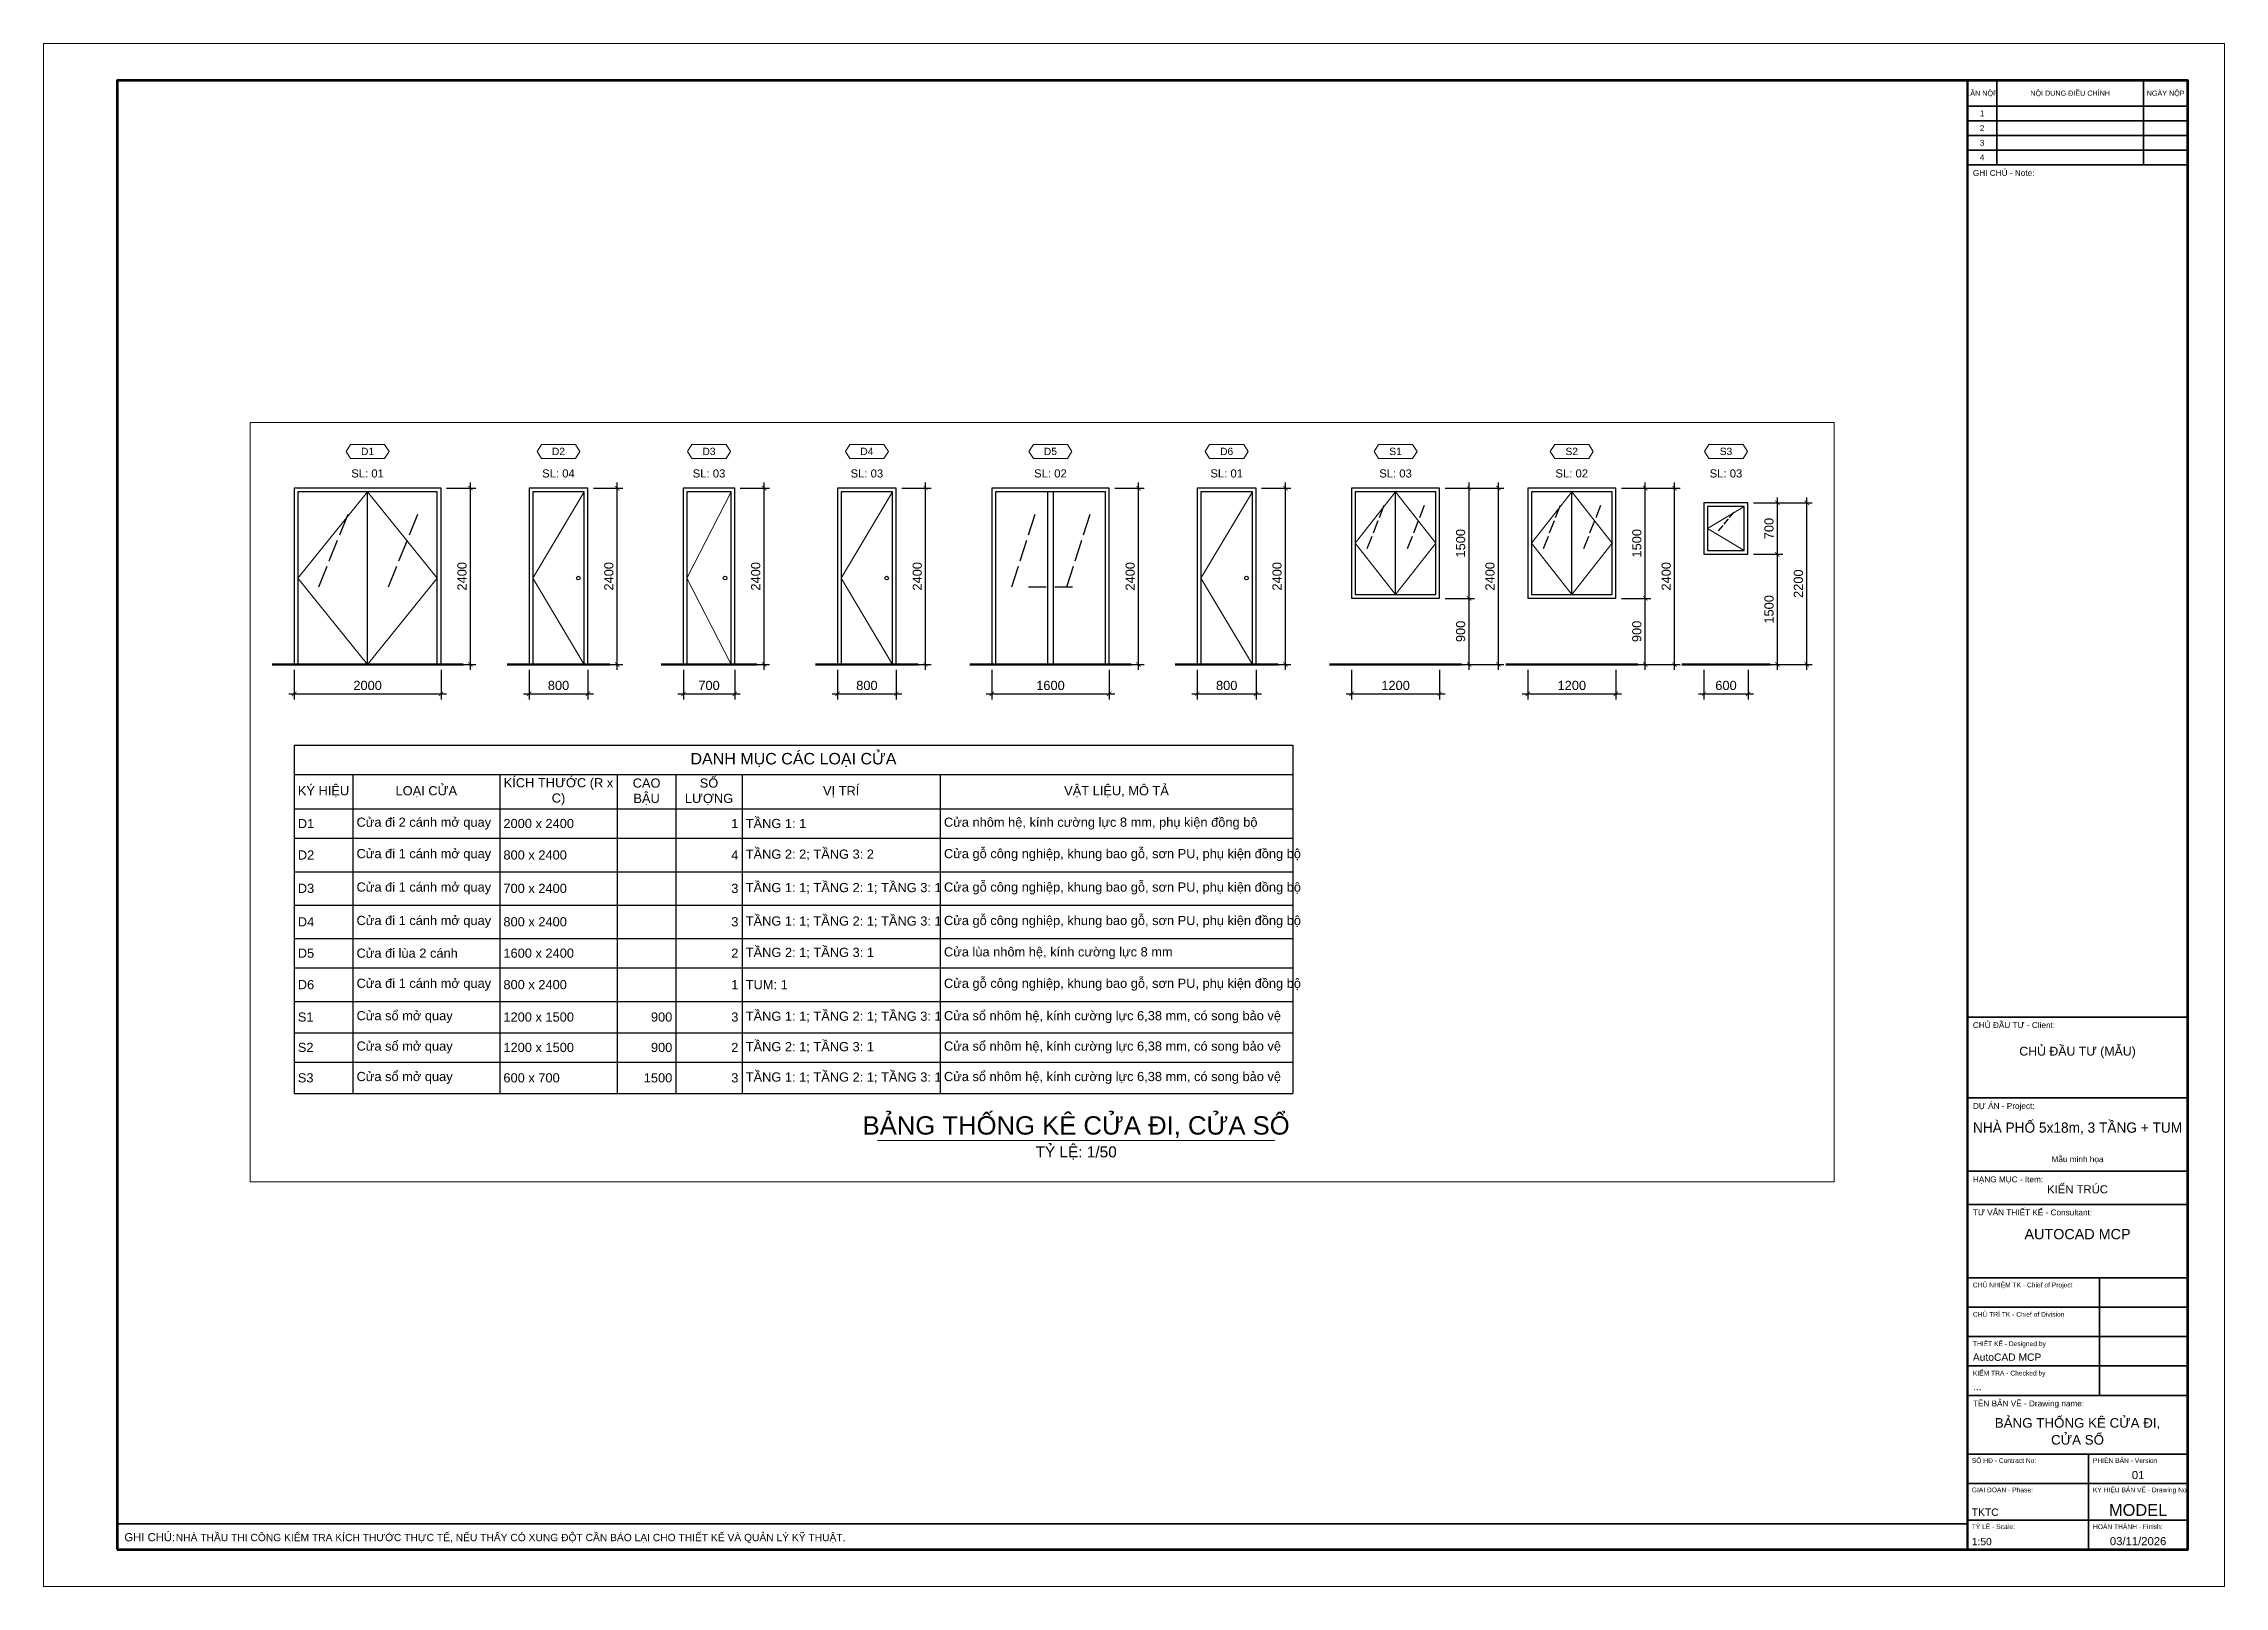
# Paper-space layout 'KT-06' of a CAD drawing. Header units: millimetres. Extents: x 0 to 594, y 0 to 420.
# The model-space entities are those that its viewports show. They can reach past a viewport. Long polylines and large blocks are cut down to what shows.
import ezdxf
from ezdxf.enums import TextEntityAlignment as Align

# ---------------------------------------------------------------- set-up
doc = ezdxf.new("R2010")
doc.units = ezdxf.units.MM
doc.header["$LTSCALE"] = 40
doc.linetypes.add('HIDDEN', pattern=[9.525, 6.35, -3.175])
for name, color, linetype, lineweight in [('A-ANNO-DIMS', 1, 'Continuous', 18), ('A-ANNO-TEXT', 7, 'Continuous', 18), ('A-ANNO-TTLB', 7, 'Continuous', 35), ('A-DOOR', 3, 'Continuous', 25), ('A-ELEV-OTLN', 7, 'Continuous', 50), ('A-GLAZ', 4, 'Continuous', 25), ('A-HIDD', 8, 'HIDDEN', 18)]:
    doc.layers.add(name, color=color, linetype=linetype, lineweight=lineweight)
doc.layers.add('A-ANNO-VPRT', color=8, linetype='Continuous', lineweight=9, plot=False)
doc.styles.add('MCP-ARIAL', font='arial.ttf')
doc.dimstyles.new('MCP-1-50', dxfattribs={"dimscale": 50, "dimtxt": 2.5, "dimasz": 1.2, "dimexe": 1.5, "dimexo": 1.5, "dimgap": 1, "dimtad": 1, "dimdec": 0, "dimdsep": 46, "dimtxsty": 'MCP-ARIAL', "dimblk": 'ARCHTICK', "dimblk1": 'ARCHTICK', "dimblk2": 'ARCHTICK', "dimcen": 0.09, "dimdle": 1.5, "dimclrd": 256, "dimclre": 256, "dimclrt": 256, "dimadec": 0, "dimazin": 0, "dimtfac": 1, "dimtdec": 4, "dimtix": 1, "dimtmove": 2, "dimatfit": 3, "dimfxl": 1, "dimtolj": 1, "dimtzin": 0, "dimarcsym": 0})

psp = doc.layouts.new('KT-06')

msp = doc.modelspace()

# ---------------------------------------------------------------- texts
at = {"layer": 'A-ANNO-TEXT', "style": 'MCP-ARIAL'}
for s, p in [('SL: 01', (152046.509, 6173.492)), ('SL: 04', (154646.509, 6173.492)), ('SL: 03', (156696.509, 6173.492)), ('SL: 03', (158846.509, 6173.492)), ('SL: 02', (161346.509, 6173.492)), ('SL: 01', (163746.509, 6173.492)), ('SL: 03', (166046.509, 6173.492)), ('SL: 02', (168446.509, 6173.492)), ('SL: 03', (170546.509, 6173.492))]:
    msp.add_text(s, height=110, dxfattribs=at).set_placement(p, align=Align.MIDDLE_CENTER)
for s, height, p in [('BẢNG THỐNG KÊ CỬA ĐI, CỬA SỔ', 250, (161696.509, -2826.508)), ('TỶ LỆ: 1/50', 150, (161696.509, -3136.508))]:
    msp.add_text(s, height=height, dxfattribs=at).set_placement(p, align=Align.CENTER)

# ---------------------------------------------------------------- blocks, each defined once
blk = doc.blocks.new('MCP_KHUNG_TEN_DOC_A2_NGANG')
at = {"lineweight": 50}
blk.add_line((524, 10), (524, 410), dxfattribs=at)
for p, q in [((532, 387), (532, 410)), ((572, 387), (572, 410)), ((524, 403), (584, 403)), ((524, 399), (584, 399)), ((524, 395), (584, 395)), ((524, 391), (584, 391)), ((560, 52), (560, 84)), ((524, 76), (584, 76)), ((524, 68), (584, 68)), ((524, 60), (584, 60)), ((557, 28), (557, 36)), ((557, 18), (557, 28)), ((557, 10), (557, 18))]:
    blk.add_line(p, q)
at = {"lineweight": 35}
for p, q in [((524, 387), (584, 387)), ((524, 155), (584, 155)), ((524, 133), (584, 133)), ((524, 113), (584, 113)), ((524, 104), (584, 104)), ((524, 84), (584, 84)), ((524, 52), (584, 52)), ((524, 36), (584, 36)), ((524, 28), (584, 28)), ((524, 18), (584, 18)), ((20, 17), (524, 17))]:
    blk.add_line(p, q, dxfattribs=at)
at = {"lineweight": 9}
blk.add_lwpolyline([(0, 0), (594, 0), (594, 420), (0, 420)], close=True, dxfattribs=at)
at = {"lineweight": 70}
blk.add_lwpolyline([(20, 10), (584, 10), (584, 410), (20, 410)], close=True, dxfattribs=at)
at = {"style": 'MCP-ARIAL'}
for s, height, p in [('LẦN NỘP', 1.4, (528, 405.8)), ('NỘI DUNG ĐIỀU CHỈNH', 1.4, (552, 405.8)), ('NGÀY NỘP', 1.4, (578, 405.8)), ('1', 1.6, (528, 400.2)), ('3', 1.6, (528, 392.2)), ('2', 1.6, (528, 396.2)), ('4', 1.6, (528, 388.2))]:
    blk.add_text(s, height=height, dxfattribs=at).set_placement(p, align=Align.CENTER)
for s, height, p in [('GHI CHÚ - Note:', 1.6, (525.5, 384)), ('CHỦ ĐẦU TƯ - Client:', 1.6, (525.5, 152)), ('DỰ ÁN - Project:', 1.6, (525.5, 130)), ('HẠNG MỤC - Item:', 1.6, (525.5, 110)), ('TƯ VẤN THIẾT KẾ - Consultant:', 1.6, (525.5, 101)), ('CHỦ NHIỆM TK - Chief of Project', 1.3, (525.5, 81.4)), ('CHỦ TRÌ TK - Chief of Division', 1.3, (525.5, 73.4)), ('THIẾT KẾ - Designed by', 1.3, (525.5, 65.4)), ('KIỂM TRA - Checked by', 1.3, (525.5, 57.4)), ('TÊN BẢN VẼ - Drawing name:', 1.6, (525.5, 49)), ('SỐ HĐ - Contract No:', 1.3, (525.2, 33.6)), ('PHIÊN BẢN - Version', 1.3, (558.2, 33.6)), ('GIAI ĐOẠN - Phase:', 1.3, (525.2, 25.6)), ('KÝ HIỆU BẢN VẼ - Drawing No', 1.3, (558.2, 25.6)), ('GHI CHÚ:', 2.2, (22, 12.3)), ('TỶ LỆ - Scale:', 1.3, (525.2, 15.6)), ('HOÀN THÀNH - Finish:', 1.3, (558.2, 15.6))]:
    blk.add_text(s, height=height, dxfattribs=at).set_placement(p)
for tag, height, p in [('CHU_DAU_TU', 2.4, (554, 144.5)), ('DIA_CHI_CDT', 1.6, (554, 135.5)), ('CONG_TRINH', 2.8, (554, 123.5)), ('DIA_DIEM', 1.6, (554, 115.5)), ('HANG_MUC', 2.2, (554, 107)), ('CONG_TY', 2.8, (554, 94.5)), ('DIA_CHI_TV', 1.6, (554, 86.5)), ('TEN_BAN_VE', 2.6, (554, 43.2)), ('TEN_BAN_VE_2', 2.6, (554, 38.6)), ('PHIEN_BAN', 2.2, (570.5, 29.2)), ('SO_BAN_VE', 3.2, (570.5, 19.2)), ('NGAY', 2.2, (570.5, 11.2))]:
    blk.add_attdef(tag, text='', height=height, dxfattribs=at).set_placement(p, align=Align.CENTER)
for tag, p in [('CHU_NHIEM', (525.5, 77.4)), ('CHU_TRI', (525.5, 69.4)), ('THIET_KE', (525.5, 61.4)), ('KIEM_TRA', (525.5, 53.4)), ('SO_HD', (525.2, 29.2)), ('GIAI_DOAN', (525.2, 19.2)), ('GHI_CHU_CHUNG', (36, 12.3)), ('TY_LE', (525.2, 11.2))]:
    blk.add_attdef(tag, p, '', height=2, dxfattribs=at)
blk = doc.blocks.new('_ArchTick')
at = {"color": 0, "linetype": 'ByBlock', "const_width": 0.15}
blk.add_lwpolyline([(-0.5, -0.5), (0.5, 0.5)], dxfattribs=at)
blk = doc.blocks.new('*D201')
at = {"layer": 'A-ANNO-DIMS', "lineweight": -2, "transparency": 16777216}
for p, q in [((151047, 3498), (151047, 3098)), ((153047, 3498), (153047, 3098)), ((150972, 3173), (153122, 3173))]:
    blk.add_line(p, q, dxfattribs=at)
at = {"layer": 'Defpoints', "color": 0, "transparency": 16777216}
for p in [(151047, 3573), (153047, 3573), (153047, 3173)]:
    blk.add_point(p, dxfattribs=at)
at = {"layer": 'A-ANNO-DIMS', "lineweight": -2, "transparency": 16777216, "xscale": 60, "yscale": 60, "zscale": 60, "rotation": 180}
blk.add_blockref('_ArchTick', (151047, 3173), dxfattribs=at)
at = {"layer": 'A-ANNO-DIMS', "lineweight": -2, "transparency": 16777216, "xscale": 60, "yscale": 60, "zscale": 60}
blk.add_blockref('_ArchTick', (153047, 3173), dxfattribs=at)
at = {"layer": 'A-ANNO-DIMS', "transparency": 16777216, "insert": (152047, 3287), "char_height": 125, "attachment_point": 5, "style": 'MCP-ARIAL'}
blk.add_mtext('\\A1;2000', dxfattribs=at)
blk = doc.blocks.new('*D202')
at = {"layer": 'A-ANNO-DIMS', "lineweight": -2, "transparency": 16777216}
for p, q in [((153122, 5973), (153522, 5973)), ((153447, 3498), (153447, 6048)), ((153122, 3573), (153522, 3573))]:
    blk.add_line(p, q, dxfattribs=at)
at = {"layer": 'Defpoints', "color": 0, "transparency": 16777216}
for p in [(153047, 5973), (153447, 5973), (153047, 3573)]:
    blk.add_point(p, dxfattribs=at)
at = {"layer": 'A-ANNO-DIMS', "lineweight": -2, "transparency": 16777216, "xscale": 60, "yscale": 60, "zscale": 60}
for p, rotation in [((153447, 5973), 90), ((153447, 3573), 270)]:
    blk.add_blockref('_ArchTick', p, dxfattribs=dict(at, rotation=rotation))
at = {"layer": 'A-ANNO-DIMS', "transparency": 16777216, "insert": (153333, 4773), "char_height": 125, "attachment_point": 5, "rotation": 90, "style": 'MCP-ARIAL'}
blk.add_mtext('\\A1;2400', dxfattribs=at)
blk = doc.blocks.new('MCP_THE_LG_3')
blk.add_lwpolyline([(-5.85, 0), (-4.65, 1.9), (4.65, 1.9), (5.85, 0), (4.65, -1.9), (-4.65, -1.9)], close=True)
at = {"style": 'MCP-ARIAL'}
blk.add_attdef('MA', text='', height=2, dxfattribs=at).set_placement((0, 0), align=Align.MIDDLE_CENTER)
blk = doc.blocks.new('*D203')
at = {"layer": 'A-ANNO-DIMS', "lineweight": -2, "transparency": 16777216}
for p, q in [((154247, 3498), (154247, 3098)), ((155047, 3498), (155047, 3098)), ((154172, 3173), (155122, 3173))]:
    blk.add_line(p, q, dxfattribs=at)
at = {"layer": 'Defpoints', "color": 0, "transparency": 16777216}
for p in [(154247, 3573), (155047, 3573), (155047, 3173)]:
    blk.add_point(p, dxfattribs=at)
at = {"layer": 'A-ANNO-DIMS', "lineweight": -2, "transparency": 16777216, "xscale": 60, "yscale": 60, "zscale": 60, "rotation": 180}
blk.add_blockref('_ArchTick', (154247, 3173), dxfattribs=at)
at = {"layer": 'A-ANNO-DIMS', "lineweight": -2, "transparency": 16777216, "xscale": 60, "yscale": 60, "zscale": 60}
blk.add_blockref('_ArchTick', (155047, 3173), dxfattribs=at)
at = {"layer": 'A-ANNO-DIMS', "transparency": 16777216, "insert": (154647, 3287), "char_height": 125, "attachment_point": 5, "style": 'MCP-ARIAL'}
blk.add_mtext('\\A1;800', dxfattribs=at)
blk = doc.blocks.new('*D204')
at = {"layer": 'A-ANNO-DIMS', "lineweight": -2, "transparency": 16777216}
for p, q in [((155122, 5973), (155522, 5973)), ((155447, 3498), (155447, 6048)), ((155122, 3573), (155522, 3573))]:
    blk.add_line(p, q, dxfattribs=at)
at = {"layer": 'Defpoints', "color": 0, "transparency": 16777216}
for p in [(155047, 5973), (155447, 5973), (155047, 3573)]:
    blk.add_point(p, dxfattribs=at)
at = {"layer": 'A-ANNO-DIMS', "lineweight": -2, "transparency": 16777216, "xscale": 60, "yscale": 60, "zscale": 60}
for p, rotation in [((155447, 5973), 90), ((155447, 3573), 270)]:
    blk.add_blockref('_ArchTick', p, dxfattribs=dict(at, rotation=rotation))
at = {"layer": 'A-ANNO-DIMS', "transparency": 16777216, "insert": (155333, 4773), "char_height": 125, "attachment_point": 5, "rotation": 90, "style": 'MCP-ARIAL'}
blk.add_mtext('\\A1;2400', dxfattribs=at)
blk = doc.blocks.new('*D205')
at = {"layer": 'A-ANNO-DIMS', "lineweight": -2, "transparency": 16777216}
for p, q in [((156347, 3498), (156347, 3098)), ((157047, 3498), (157047, 3098)), ((156272, 3173), (157122, 3173))]:
    blk.add_line(p, q, dxfattribs=at)
at = {"layer": 'Defpoints', "color": 0, "transparency": 16777216}
for p in [(156347, 3573), (157047, 3573), (157047, 3173)]:
    blk.add_point(p, dxfattribs=at)
at = {"layer": 'A-ANNO-DIMS', "lineweight": -2, "transparency": 16777216, "xscale": 60, "yscale": 60, "zscale": 60, "rotation": 180}
blk.add_blockref('_ArchTick', (156347, 3173), dxfattribs=at)
at = {"layer": 'A-ANNO-DIMS', "lineweight": -2, "transparency": 16777216, "xscale": 60, "yscale": 60, "zscale": 60}
blk.add_blockref('_ArchTick', (157047, 3173), dxfattribs=at)
at = {"layer": 'A-ANNO-DIMS', "transparency": 16777216, "insert": (156697, 3287), "char_height": 125, "attachment_point": 5, "style": 'MCP-ARIAL'}
blk.add_mtext('\\A1;700', dxfattribs=at)
blk = doc.blocks.new('*D206')
at = {"layer": 'A-ANNO-DIMS', "lineweight": -2, "transparency": 16777216}
for p, q in [((157122, 5973), (157522, 5973)), ((157447, 3498), (157447, 6048)), ((157122, 3573), (157522, 3573))]:
    blk.add_line(p, q, dxfattribs=at)
at = {"layer": 'Defpoints', "color": 0, "transparency": 16777216}
for p in [(157047, 5973), (157447, 5973), (157047, 3573)]:
    blk.add_point(p, dxfattribs=at)
at = {"layer": 'A-ANNO-DIMS', "lineweight": -2, "transparency": 16777216, "xscale": 60, "yscale": 60, "zscale": 60}
for p, rotation in [((157447, 5973), 90), ((157447, 3573), 270)]:
    blk.add_blockref('_ArchTick', p, dxfattribs=dict(at, rotation=rotation))
at = {"layer": 'A-ANNO-DIMS', "transparency": 16777216, "insert": (157333, 4773), "char_height": 125, "attachment_point": 5, "rotation": 90, "style": 'MCP-ARIAL'}
blk.add_mtext('\\A1;2400', dxfattribs=at)
blk = doc.blocks.new('*D207')
at = {"layer": 'A-ANNO-DIMS', "lineweight": -2, "transparency": 16777216}
for p, q in [((158447, 3498), (158447, 3098)), ((159247, 3498), (159247, 3098)), ((158372, 3173), (159322, 3173))]:
    blk.add_line(p, q, dxfattribs=at)
at = {"layer": 'Defpoints', "color": 0, "transparency": 16777216}
for p in [(158447, 3573), (159247, 3573), (159247, 3173)]:
    blk.add_point(p, dxfattribs=at)
at = {"layer": 'A-ANNO-DIMS', "lineweight": -2, "transparency": 16777216, "xscale": 60, "yscale": 60, "zscale": 60, "rotation": 180}
blk.add_blockref('_ArchTick', (158447, 3173), dxfattribs=at)
at = {"layer": 'A-ANNO-DIMS', "lineweight": -2, "transparency": 16777216, "xscale": 60, "yscale": 60, "zscale": 60}
blk.add_blockref('_ArchTick', (159247, 3173), dxfattribs=at)
at = {"layer": 'A-ANNO-DIMS', "transparency": 16777216, "insert": (158847, 3287), "char_height": 125, "attachment_point": 5, "style": 'MCP-ARIAL'}
blk.add_mtext('\\A1;800', dxfattribs=at)
blk = doc.blocks.new('*D208')
at = {"layer": 'A-ANNO-DIMS', "lineweight": -2, "transparency": 16777216}
for p, q in [((159322, 5973), (159722, 5973)), ((159647, 3498), (159647, 6048)), ((159322, 3573), (159722, 3573))]:
    blk.add_line(p, q, dxfattribs=at)
at = {"layer": 'Defpoints', "color": 0, "transparency": 16777216}
for p in [(159247, 5973), (159647, 5973), (159247, 3573)]:
    blk.add_point(p, dxfattribs=at)
at = {"layer": 'A-ANNO-DIMS', "lineweight": -2, "transparency": 16777216, "xscale": 60, "yscale": 60, "zscale": 60}
for p, rotation in [((159647, 5973), 90), ((159647, 3573), 270)]:
    blk.add_blockref('_ArchTick', p, dxfattribs=dict(at, rotation=rotation))
at = {"layer": 'A-ANNO-DIMS', "transparency": 16777216, "insert": (159533, 4773), "char_height": 125, "attachment_point": 5, "rotation": 90, "style": 'MCP-ARIAL'}
blk.add_mtext('\\A1;2400', dxfattribs=at)
blk = doc.blocks.new('*D209')
at = {"layer": 'A-ANNO-DIMS', "lineweight": -2, "transparency": 16777216}
for p, q in [((160547, 3498), (160547, 3098)), ((162147, 3498), (162147, 3098)), ((160472, 3173), (162222, 3173))]:
    blk.add_line(p, q, dxfattribs=at)
at = {"layer": 'Defpoints', "color": 0, "transparency": 16777216}
for p in [(160547, 3573), (162147, 3573), (162147, 3173)]:
    blk.add_point(p, dxfattribs=at)
at = {"layer": 'A-ANNO-DIMS', "lineweight": -2, "transparency": 16777216, "xscale": 60, "yscale": 60, "zscale": 60, "rotation": 180}
blk.add_blockref('_ArchTick', (160547, 3173), dxfattribs=at)
at = {"layer": 'A-ANNO-DIMS', "lineweight": -2, "transparency": 16777216, "xscale": 60, "yscale": 60, "zscale": 60}
blk.add_blockref('_ArchTick', (162147, 3173), dxfattribs=at)
at = {"layer": 'A-ANNO-DIMS', "transparency": 16777216, "insert": (161347, 3287), "char_height": 125, "attachment_point": 5, "style": 'MCP-ARIAL'}
blk.add_mtext('\\A1;1600', dxfattribs=at)
blk = doc.blocks.new('*D210')
at = {"layer": 'A-ANNO-DIMS', "lineweight": -2, "transparency": 16777216}
for p, q in [((162222, 5973), (162622, 5973)), ((162547, 3498), (162547, 6048)), ((162222, 3573), (162622, 3573))]:
    blk.add_line(p, q, dxfattribs=at)
at = {"layer": 'Defpoints', "color": 0, "transparency": 16777216}
for p in [(162147, 5973), (162547, 5973), (162147, 3573)]:
    blk.add_point(p, dxfattribs=at)
at = {"layer": 'A-ANNO-DIMS', "lineweight": -2, "transparency": 16777216, "xscale": 60, "yscale": 60, "zscale": 60}
for p, rotation in [((162547, 5973), 90), ((162547, 3573), 270)]:
    blk.add_blockref('_ArchTick', p, dxfattribs=dict(at, rotation=rotation))
at = {"layer": 'A-ANNO-DIMS', "transparency": 16777216, "insert": (162433, 4773), "char_height": 125, "attachment_point": 5, "rotation": 90, "style": 'MCP-ARIAL'}
blk.add_mtext('\\A1;2400', dxfattribs=at)
blk = doc.blocks.new('*D211')
at = {"layer": 'A-ANNO-DIMS', "lineweight": -2, "transparency": 16777216}
for p, q in [((163347, 3498), (163347, 3098)), ((164147, 3498), (164147, 3098)), ((163272, 3173), (164222, 3173))]:
    blk.add_line(p, q, dxfattribs=at)
at = {"layer": 'Defpoints', "color": 0, "transparency": 16777216}
for p in [(163347, 3573), (164147, 3573), (164147, 3173)]:
    blk.add_point(p, dxfattribs=at)
at = {"layer": 'A-ANNO-DIMS', "lineweight": -2, "transparency": 16777216, "xscale": 60, "yscale": 60, "zscale": 60, "rotation": 180}
blk.add_blockref('_ArchTick', (163347, 3173), dxfattribs=at)
at = {"layer": 'A-ANNO-DIMS', "lineweight": -2, "transparency": 16777216, "xscale": 60, "yscale": 60, "zscale": 60}
blk.add_blockref('_ArchTick', (164147, 3173), dxfattribs=at)
at = {"layer": 'A-ANNO-DIMS', "transparency": 16777216, "insert": (163747, 3287), "char_height": 125, "attachment_point": 5, "style": 'MCP-ARIAL'}
blk.add_mtext('\\A1;800', dxfattribs=at)
blk = doc.blocks.new('*D212')
at = {"layer": 'A-ANNO-DIMS', "lineweight": -2, "transparency": 16777216}
for p, q in [((164222, 5973), (164622, 5973)), ((164547, 3498), (164547, 6048)), ((164222, 3573), (164622, 3573))]:
    blk.add_line(p, q, dxfattribs=at)
at = {"layer": 'Defpoints', "color": 0, "transparency": 16777216}
for p in [(164147, 5973), (164547, 5973), (164147, 3573)]:
    blk.add_point(p, dxfattribs=at)
at = {"layer": 'A-ANNO-DIMS', "lineweight": -2, "transparency": 16777216, "xscale": 60, "yscale": 60, "zscale": 60}
for p, rotation in [((164547, 5973), 90), ((164547, 3573), 270)]:
    blk.add_blockref('_ArchTick', p, dxfattribs=dict(at, rotation=rotation))
at = {"layer": 'A-ANNO-DIMS', "transparency": 16777216, "insert": (164433, 4773), "char_height": 125, "attachment_point": 5, "rotation": 90, "style": 'MCP-ARIAL'}
blk.add_mtext('\\A1;2400', dxfattribs=at)
blk = doc.blocks.new('*D213')
at = {"layer": 'A-ANNO-DIMS', "lineweight": -2, "transparency": 16777216}
for p, q in [((165447, 3498), (165447, 3098)), ((166647, 3498), (166647, 3098)), ((165372, 3173), (166722, 3173))]:
    blk.add_line(p, q, dxfattribs=at)
at = {"layer": 'Defpoints', "color": 0, "transparency": 16777216}
for p in [(165447, 3573), (166647, 3573), (166647, 3173)]:
    blk.add_point(p, dxfattribs=at)
at = {"layer": 'A-ANNO-DIMS', "lineweight": -2, "transparency": 16777216, "xscale": 60, "yscale": 60, "zscale": 60, "rotation": 180}
blk.add_blockref('_ArchTick', (165447, 3173), dxfattribs=at)
at = {"layer": 'A-ANNO-DIMS', "lineweight": -2, "transparency": 16777216, "xscale": 60, "yscale": 60, "zscale": 60}
blk.add_blockref('_ArchTick', (166647, 3173), dxfattribs=at)
at = {"layer": 'A-ANNO-DIMS', "transparency": 16777216, "insert": (166047, 3287), "char_height": 125, "attachment_point": 5, "style": 'MCP-ARIAL'}
blk.add_mtext('\\A1;1200', dxfattribs=at)
blk = doc.blocks.new('*D214')
at = {"layer": 'A-ANNO-DIMS', "lineweight": -2, "transparency": 16777216}
for p, q in [((166722, 4473), (167122, 4473)), ((167047, 3498), (167047, 4548)), ((166722, 3573), (167122, 3573))]:
    blk.add_line(p, q, dxfattribs=at)
at = {"layer": 'Defpoints', "color": 0, "transparency": 16777216}
for p in [(166647, 4473), (167047, 4473), (166647, 3573)]:
    blk.add_point(p, dxfattribs=at)
at = {"layer": 'A-ANNO-DIMS', "lineweight": -2, "transparency": 16777216, "xscale": 60, "yscale": 60, "zscale": 60}
for p, rotation in [((167047, 4473), 90), ((167047, 3573), 270)]:
    blk.add_blockref('_ArchTick', p, dxfattribs=dict(at, rotation=rotation))
at = {"layer": 'A-ANNO-DIMS', "transparency": 16777216, "insert": (166933, 4023), "char_height": 125, "attachment_point": 5, "rotation": 90, "style": 'MCP-ARIAL'}
blk.add_mtext('\\A1;900', dxfattribs=at)
blk = doc.blocks.new('*D215')
at = {"layer": 'A-ANNO-DIMS', "lineweight": -2, "transparency": 16777216}
for p, q in [((166722, 5973), (167122, 5973)), ((167047, 4398), (167047, 6048)), ((166722, 4473), (167122, 4473))]:
    blk.add_line(p, q, dxfattribs=at)
at = {"layer": 'Defpoints', "color": 0, "transparency": 16777216}
for p in [(166647, 5973), (167047, 5973), (166647, 4473)]:
    blk.add_point(p, dxfattribs=at)
at = {"layer": 'A-ANNO-DIMS', "lineweight": -2, "transparency": 16777216, "xscale": 60, "yscale": 60, "zscale": 60}
for p, rotation in [((167047, 5973), 90), ((167047, 4473), 270)]:
    blk.add_blockref('_ArchTick', p, dxfattribs=dict(at, rotation=rotation))
at = {"layer": 'A-ANNO-DIMS', "transparency": 16777216, "insert": (166933, 5223), "char_height": 125, "attachment_point": 5, "rotation": 90, "style": 'MCP-ARIAL'}
blk.add_mtext('\\A1;1500', dxfattribs=at)
blk = doc.blocks.new('*D216')
at = {"layer": 'A-ANNO-DIMS', "lineweight": -2, "transparency": 16777216}
for p, q in [((166722, 5973), (167522, 5973)), ((167447, 3498), (167447, 6048)), ((166722, 3573), (167522, 3573))]:
    blk.add_line(p, q, dxfattribs=at)
at = {"layer": 'Defpoints', "color": 0, "transparency": 16777216}
for p in [(166647, 5973), (167447, 5973), (166647, 3573)]:
    blk.add_point(p, dxfattribs=at)
at = {"layer": 'A-ANNO-DIMS', "lineweight": -2, "transparency": 16777216, "xscale": 60, "yscale": 60, "zscale": 60}
for p, rotation in [((167447, 5973), 90), ((167447, 3573), 270)]:
    blk.add_blockref('_ArchTick', p, dxfattribs=dict(at, rotation=rotation))
at = {"layer": 'A-ANNO-DIMS', "transparency": 16777216, "insert": (167333, 4773), "char_height": 125, "attachment_point": 5, "rotation": 90, "style": 'MCP-ARIAL'}
blk.add_mtext('\\A1;2400', dxfattribs=at)
blk = doc.blocks.new('*D217')
at = {"layer": 'A-ANNO-DIMS', "lineweight": -2, "transparency": 16777216}
for p, q in [((167847, 3498), (167847, 3098)), ((169047, 3498), (169047, 3098)), ((167772, 3173), (169122, 3173))]:
    blk.add_line(p, q, dxfattribs=at)
at = {"layer": 'Defpoints', "color": 0, "transparency": 16777216}
for p in [(167847, 3573), (169047, 3573), (169047, 3173)]:
    blk.add_point(p, dxfattribs=at)
at = {"layer": 'A-ANNO-DIMS', "lineweight": -2, "transparency": 16777216, "xscale": 60, "yscale": 60, "zscale": 60, "rotation": 180}
blk.add_blockref('_ArchTick', (167847, 3173), dxfattribs=at)
at = {"layer": 'A-ANNO-DIMS', "lineweight": -2, "transparency": 16777216, "xscale": 60, "yscale": 60, "zscale": 60}
blk.add_blockref('_ArchTick', (169047, 3173), dxfattribs=at)
at = {"layer": 'A-ANNO-DIMS', "transparency": 16777216, "insert": (168447, 3287), "char_height": 125, "attachment_point": 5, "style": 'MCP-ARIAL'}
blk.add_mtext('\\A1;1200', dxfattribs=at)
blk = doc.blocks.new('*D218')
at = {"layer": 'A-ANNO-DIMS', "lineweight": -2, "transparency": 16777216}
for p, q in [((169122, 4473), (169522, 4473)), ((169447, 3498), (169447, 4548)), ((169122, 3573), (169522, 3573))]:
    blk.add_line(p, q, dxfattribs=at)
at = {"layer": 'Defpoints', "color": 0, "transparency": 16777216}
for p in [(169047, 4473), (169447, 4473), (169047, 3573)]:
    blk.add_point(p, dxfattribs=at)
at = {"layer": 'A-ANNO-DIMS', "lineweight": -2, "transparency": 16777216, "xscale": 60, "yscale": 60, "zscale": 60}
for p, rotation in [((169447, 4473), 90), ((169447, 3573), 270)]:
    blk.add_blockref('_ArchTick', p, dxfattribs=dict(at, rotation=rotation))
at = {"layer": 'A-ANNO-DIMS', "transparency": 16777216, "insert": (169333, 4023), "char_height": 125, "attachment_point": 5, "rotation": 90, "style": 'MCP-ARIAL'}
blk.add_mtext('\\A1;900', dxfattribs=at)
blk = doc.blocks.new('*D219')
at = {"layer": 'A-ANNO-DIMS', "lineweight": -2, "transparency": 16777216}
for p, q in [((169122, 5973), (169522, 5973)), ((169447, 4398), (169447, 6048)), ((169122, 4473), (169522, 4473))]:
    blk.add_line(p, q, dxfattribs=at)
at = {"layer": 'Defpoints', "color": 0, "transparency": 16777216}
for p in [(169047, 5973), (169447, 5973), (169047, 4473)]:
    blk.add_point(p, dxfattribs=at)
at = {"layer": 'A-ANNO-DIMS', "lineweight": -2, "transparency": 16777216, "xscale": 60, "yscale": 60, "zscale": 60}
for p, rotation in [((169447, 5973), 90), ((169447, 4473), 270)]:
    blk.add_blockref('_ArchTick', p, dxfattribs=dict(at, rotation=rotation))
at = {"layer": 'A-ANNO-DIMS', "transparency": 16777216, "insert": (169333, 5223), "char_height": 125, "attachment_point": 5, "rotation": 90, "style": 'MCP-ARIAL'}
blk.add_mtext('\\A1;1500', dxfattribs=at)
blk = doc.blocks.new('*D220')
at = {"layer": 'A-ANNO-DIMS', "lineweight": -2, "transparency": 16777216}
for p, q in [((169122, 5973), (169922, 5973)), ((169847, 3498), (169847, 6048)), ((169122, 3573), (169922, 3573))]:
    blk.add_line(p, q, dxfattribs=at)
at = {"layer": 'Defpoints', "color": 0, "transparency": 16777216}
for p in [(169047, 5973), (169847, 5973), (169047, 3573)]:
    blk.add_point(p, dxfattribs=at)
at = {"layer": 'A-ANNO-DIMS', "lineweight": -2, "transparency": 16777216, "xscale": 60, "yscale": 60, "zscale": 60}
for p, rotation in [((169847, 5973), 90), ((169847, 3573), 270)]:
    blk.add_blockref('_ArchTick', p, dxfattribs=dict(at, rotation=rotation))
at = {"layer": 'A-ANNO-DIMS', "transparency": 16777216, "insert": (169733, 4773), "char_height": 125, "attachment_point": 5, "rotation": 90, "style": 'MCP-ARIAL'}
blk.add_mtext('\\A1;2400', dxfattribs=at)
blk = doc.blocks.new('*D221')
at = {"layer": 'A-ANNO-DIMS', "lineweight": -2, "transparency": 16777216}
for p, q in [((170247, 3498), (170247, 3098)), ((170847, 3498), (170847, 3098)), ((170172, 3173), (170922, 3173))]:
    blk.add_line(p, q, dxfattribs=at)
at = {"layer": 'Defpoints', "color": 0, "transparency": 16777216}
for p in [(170247, 3573), (170847, 3573), (170847, 3173)]:
    blk.add_point(p, dxfattribs=at)
at = {"layer": 'A-ANNO-DIMS', "lineweight": -2, "transparency": 16777216, "xscale": 60, "yscale": 60, "zscale": 60, "rotation": 180}
blk.add_blockref('_ArchTick', (170247, 3173), dxfattribs=at)
at = {"layer": 'A-ANNO-DIMS', "lineweight": -2, "transparency": 16777216, "xscale": 60, "yscale": 60, "zscale": 60}
blk.add_blockref('_ArchTick', (170847, 3173), dxfattribs=at)
at = {"layer": 'A-ANNO-DIMS', "transparency": 16777216, "insert": (170547, 3287), "char_height": 125, "attachment_point": 5, "style": 'MCP-ARIAL'}
blk.add_mtext('\\A1;600', dxfattribs=at)
blk = doc.blocks.new('*D222')
at = {"layer": 'A-ANNO-DIMS', "lineweight": -2, "transparency": 16777216}
for p, q in [((170922, 5073), (171322, 5073)), ((171247, 3498), (171247, 5148)), ((170922, 3573), (171322, 3573))]:
    blk.add_line(p, q, dxfattribs=at)
at = {"layer": 'Defpoints', "color": 0, "transparency": 16777216}
for p in [(170847, 5073), (171247, 5073), (170847, 3573)]:
    blk.add_point(p, dxfattribs=at)
at = {"layer": 'A-ANNO-DIMS', "lineweight": -2, "transparency": 16777216, "xscale": 60, "yscale": 60, "zscale": 60}
for p, rotation in [((171247, 5073), 90), ((171247, 3573), 270)]:
    blk.add_blockref('_ArchTick', p, dxfattribs=dict(at, rotation=rotation))
at = {"layer": 'A-ANNO-DIMS', "transparency": 16777216, "insert": (171133, 4323), "char_height": 125, "attachment_point": 5, "rotation": 90, "style": 'MCP-ARIAL'}
blk.add_mtext('\\A1;1500', dxfattribs=at)
blk = doc.blocks.new('*D223')
at = {"layer": 'A-ANNO-DIMS', "lineweight": -2, "transparency": 16777216}
for p, q in [((170922, 5773), (171322, 5773)), ((171247, 4998), (171247, 5848)), ((170922, 5073), (171322, 5073))]:
    blk.add_line(p, q, dxfattribs=at)
at = {"layer": 'Defpoints', "color": 0, "transparency": 16777216}
for p in [(170847, 5773), (171247, 5773), (170847, 5073)]:
    blk.add_point(p, dxfattribs=at)
at = {"layer": 'A-ANNO-DIMS', "lineweight": -2, "transparency": 16777216, "xscale": 60, "yscale": 60, "zscale": 60}
for p, rotation in [((171247, 5773), 90), ((171247, 5073), 270)]:
    blk.add_blockref('_ArchTick', p, dxfattribs=dict(at, rotation=rotation))
at = {"layer": 'A-ANNO-DIMS', "transparency": 16777216, "insert": (171133, 5423), "char_height": 125, "attachment_point": 5, "rotation": 90, "style": 'MCP-ARIAL'}
blk.add_mtext('\\A1;700', dxfattribs=at)
blk = doc.blocks.new('*D224')
at = {"layer": 'A-ANNO-DIMS', "lineweight": -2, "transparency": 16777216}
for p, q in [((170922, 5773), (171722, 5773)), ((171647, 3498), (171647, 5848)), ((170922, 3573), (171722, 3573))]:
    blk.add_line(p, q, dxfattribs=at)
at = {"layer": 'Defpoints', "color": 0, "transparency": 16777216}
for p in [(170847, 5773), (171647, 5773), (170847, 3573)]:
    blk.add_point(p, dxfattribs=at)
at = {"layer": 'A-ANNO-DIMS', "lineweight": -2, "transparency": 16777216, "xscale": 60, "yscale": 60, "zscale": 60}
for p, rotation in [((171647, 5773), 90), ((171647, 3573), 270)]:
    blk.add_blockref('_ArchTick', p, dxfattribs=dict(at, rotation=rotation))
at = {"layer": 'A-ANNO-DIMS', "transparency": 16777216, "insert": (171533, 4673), "char_height": 125, "attachment_point": 5, "rotation": 90, "style": 'MCP-ARIAL'}
blk.add_mtext('\\A1;2200', dxfattribs=at)
blk = doc.blocks.new('*T225')
at = {"layer": 'A-ANNO-TEXT', "color": 0, "linetype": 'ByBlock', "lineweight": -2, "transparency": 16777216}
for p, q in [((0, 0), (13600, 0)), ((0, 0), (0, -4742)), ((13600, 0), (13600, -4742)), ((0, -400), (13600, -400)), ((800, -400), (800, -4742)), ((2800, -400), (2800, -4742)), ((4400, -400), (4400, -4742)), ((5200, -400), (5200, -4742)), ((6100, -400), (6100, -4742)), ((8800, -400), (8800, -4742)), ((0, -866), (13600, -866)), ((0, -1266), (13600, -1266)), ((0, -1721), (13600, -1721)), ((0, -2176), (13600, -2176)), ((0, -2631), (13600, -2631)), ((0, -3031), (13600, -3031)), ((0, -3486), (13600, -3486)), ((0, -3914), (13600, -3914)), ((0, -4314), (13600, -4314)), ((0, -4742), (13600, -4742))]:
    blk.add_line(p, q, dxfattribs=at)
at = {"layer": 'A-ANNO-TEXT', "color": 0, "transparency": 16777216, "style": 'MCP-ARIAL'}
for s, insert, char_height, width, attachment_point in [('DANH MỤC CÁC LOẠI CỬA', (6800, -200), 156.25, 13500, 5), ('KÝ HIỆU', (400, -633), 125, 700, 5), ('LOẠI CỬA', (1800, -633), 125, 1900, 5), ('KÍCH THƯỚC (R x C)', (3600, -633), 125, 1500, 5), ('CAO BẬU', (4800, -633), 125, 700, 5), ('SỐ LƯỢNG', (5650, -633), 125, 800, 5), ('VỊ TRÍ', (7450, -633), 125, 2600, 5), ('VẬT LIỆU, MÔ TẢ', (11200, -633), 125, 4700, 5), ('D1', (50, -1066), 125, 700, 4), ('Cửa đi 2 cánh mở quay', (850, -1066), 125, 1900, 4), ('2000 x 2400', (2850, -1066), 125, 1500, 4), ('1', (6050, -1066), 125, 800, 6), ('TẦNG 1: 1', (6150, -1066), 125, 2600, 4), ('Cửa nhôm hệ, kính cường lực 8 mm, phụ kiện đồng bộ', (8850, -1066), 125, 4700, 4), ('D2', (50, -1494), 125, 700, 4), ('Cửa đi 1 cánh mở quay', (850, -1494), 125, 1900, 4), ('800 x 2400', (2850, -1494), 125, 1500, 4), ('4', (6050, -1494), 125, 800, 6), ('TẦNG 2: 2; TẦNG 3: 2', (6150, -1494), 125, 2600, 4), ('Cửa gỗ công nghiệp, khung bao gỗ, sơn PU, phụ kiện đồng bộ', (8850, -1494), 125, 4700, 4), ('D3', (50, -1949), 125, 700, 4), ('Cửa đi 1 cánh mở quay', (850, -1949), 125, 1900, 4), ('700 x 2400', (2850, -1949), 125, 1500, 4), ('3', (6050, -1949), 125, 800, 6), ('TẦNG 1: 1; TẦNG 2: 1; TẦNG 3: 1', (6150, -1949), 125, 2600, 4), ('Cửa gỗ công nghiệp, khung bao gỗ, sơn PU, phụ kiện đồng bộ', (8850, -1949), 125, 4700, 4), ('D4', (50, -2404), 125, 700, 4), ('Cửa đi 1 cánh mở quay', (850, -2404), 125, 1900, 4), ('800 x 2400', (2850, -2404), 125, 1500, 4), ('3', (6050, -2404), 125, 800, 6), ('TẦNG 1: 1; TẦNG 2: 1; TẦNG 3: 1', (6150, -2404), 125, 2600, 4), ('Cửa gỗ công nghiệp, khung bao gỗ, sơn PU, phụ kiện đồng bộ', (8850, -2404), 125, 4700, 4), ('D5', (50, -2831), 125, 700, 4), ('Cửa đi lùa 2 cánh', (850, -2831), 125, 1900, 4), ('1600 x 2400', (2850, -2831), 125, 1500, 4), ('2', (6050, -2831), 125, 800, 6), ('TẦNG 2: 1; TẦNG 3: 1', (6150, -2831), 125, 2600, 4), ('Cửa lùa nhôm hệ, kính cường lực 8 mm', (8850, -2831), 125, 4700, 4), ('D6', (50, -3259), 125, 700, 4), ('Cửa đi 1 cánh mở quay', (850, -3259), 125, 1900, 4), ('800 x 2400', (2850, -3259), 125, 1500, 4), ('1', (6050, -3259), 125, 800, 6), ('TUM: 1', (6150, -3259), 125, 2600, 4), ('Cửa gỗ công nghiệp, khung bao gỗ, sơn PU, phụ kiện đồng bộ', (8850, -3259), 125, 4700, 4), ('S1', (50, -3700), 125, 700, 4), ('Cửa sổ mở quay', (850, -3700), 125, 1900, 4), ('1200 x 1500', (2850, -3700), 125, 1500, 4), ('900', (5150, -3700), 125, 700, 6), ('3', (6050, -3700), 125, 800, 6), ('TẦNG 1: 1; TẦNG 2: 1; TẦNG 3: 1', (6150, -3700), 125, 2600, 4), ('Cửa sổ nhôm hệ, kính cường lực 6,38 mm, có song bảo vệ', (8850, -3700), 125, 4700, 4), ('S2', (50, -4114), 125, 700, 4), ('Cửa sổ mở quay', (850, -4114), 125, 1900, 4), ('1200 x 1500', (2850, -4114), 125, 1500, 4), ('900', (5150, -4114), 125, 700, 6), ('2', (6050, -4114), 125, 800, 6), ('TẦNG 2: 1; TẦNG 3: 1', (6150, -4114), 125, 2600, 4), ('Cửa sổ nhôm hệ, kính cường lực 6,38 mm, có song bảo vệ', (8850, -4114), 125, 4700, 4), ('Cửa sổ mở quay', (850, -4528), 125, 1900, 4), ('TẦNG 1: 1; TẦNG 2: 1; TẦNG 3: 1', (6150, -4528), 125, 2600, 4), ('Cửa sổ nhôm hệ, kính cường lực 6,38 mm, có song bảo vệ', (8850, -4528), 125, 4700, 4), ('S3', (50, -4528), 125, 700, 4), ('600 x 700', (2850, -4528), 125, 1500, 4), ('1500', (5150, -4528), 125, 700, 6), ('3', (6050, -4528), 125, 800, 6)]:
    blk.add_mtext(s, dxfattribs=dict(at, insert=insert, char_height=char_height, width=width, attachment_point=attachment_point))

# ---------------------------------------------------------------- dimensions: what is measured, and where the dimension line sits
at = {"layer": 'A-ANNO-DIMS'}
for base, p1, p2, picture, middle in [((153446.509, 5973.492), (153046.509, 3573.492), (153046.509, 5973.492), '*D202', (153332.687, 4773.492)), ((155446.509, 5973.492), (155046.509, 3573.492), (155046.509, 5973.492), '*D204', (155332.687, 4773.492)), ((157446.509, 5973.492), (157046.509, 3573.492), (157046.509, 5973.492), '*D206', (157332.687, 4773.492)), ((159646.509, 5973.492), (159246.509, 3573.492), (159246.509, 5973.492), '*D208', (159532.687, 4773.492)), ((162546.509, 5973.492), (162146.509, 3573.492), (162146.509, 5973.492), '*D210', (162432.687, 4773.492)), ((164546.509, 5973.492), (164146.509, 3573.492), (164146.509, 5973.492), '*D212', (164432.687, 4773.492)), ((167046.509, 5973.492), (166646.509, 4473.492), (166646.509, 5973.492), '*D215', (166932.687, 5223.492)), ((167446.509, 5973.492), (166646.509, 3573.492), (166646.509, 5973.492), '*D216', (167332.687, 4773.492)), ((169446.509, 5973.492), (169046.509, 4473.492), (169046.509, 5973.492), '*D219', (169332.687, 5223.492)), ((169846.509, 5973.492), (169046.509, 3573.492), (169046.509, 5973.492), '*D220', (169732.687, 4773.492)), ((171246.509, 5773.492), (170846.509, 5073.492), (170846.509, 5773.492), '*D223', (171132.687, 5423.492)), ((171646.509, 5773.492), (170846.509, 3573.492), (170846.509, 5773.492), '*D224', (171532.687, 4673.492)), ((171246.509, 5073.492), (170846.509, 3573.492), (170846.509, 5073.492), '*D222', (171132.687, 4323.492)), ((167046.509, 4473.492), (166646.509, 3573.492), (166646.509, 4473.492), '*D214', (166932.687, 4023.492)), ((169446.509, 4473.492), (169046.509, 3573.492), (169046.509, 4473.492), '*D218', (169332.687, 4023.492))]:
    dim = msp.add_linear_dim(base=base, p1=p1, p2=p2, angle=90, dimstyle='MCP-1-50', dxfattribs=at)
    dim.commit()
    dim.dimension.update_dxf_attribs({"geometry": picture, "text_midpoint": middle})
for base, p1, p2, picture, middle in [((153046.509, 3173.492), (151046.509, 3573.492), (153046.509, 3573.492), '*D201', (152046.509, 3287.314)), ((155046.509, 3173.492), (154246.509, 3573.492), (155046.509, 3573.492), '*D203', (154646.509, 3287.314)), ((157046.509, 3173.492), (156346.509, 3573.492), (157046.509, 3573.492), '*D205', (156696.509, 3287.314)), ((159246.509, 3173.492), (158446.509, 3573.492), (159246.509, 3573.492), '*D207', (158846.509, 3287.314)), ((162146.509, 3173.492), (160546.509, 3573.492), (162146.509, 3573.492), '*D209', (161346.509, 3287.314)), ((164146.509, 3173.492), (163346.509, 3573.492), (164146.509, 3573.492), '*D211', (163746.509, 3287.314)), ((166646.509, 3173.492), (165446.509, 3573.492), (166646.509, 3573.492), '*D213', (166046.509, 3287.314)), ((169046.509, 3173.492), (167846.509, 3573.492), (169046.509, 3573.492), '*D217', (168446.509, 3287.314)), ((170846.509, 3173.492), (170246.509, 3573.492), (170846.509, 3573.492), '*D221', (170546.509, 3287.314))]:
    dim = msp.add_linear_dim(base=base, p1=p1, p2=p2, dimstyle='MCP-1-50', dxfattribs=at)
    dim.commit()
    dim.dimension.update_dxf_attribs({"geometry": picture, "text_midpoint": middle})

# ---------------------------------------------------------------- linework, layer by layer
at = {"layer": 'A-ANNO-TEXT'}
msp.add_line((158989.009, -2906.508), (164404.009, -2906.508), dxfattribs=at)
at = {"layer": 'A-DOOR'}
for p, q in [((152046.509, 3573.492), (152046.509, 5923.492)), ((151666.509, 5335.992), (151780.509, 5617.992)), ((152616.509, 5335.992), (152730.509, 5617.992)), ((161046.509, 5335.992), (161136.509, 5617.992)), ((161796.509, 5335.992), (161886.509, 5617.992)), ((151524.009, 4983.492), (151638.009, 5265.492)), ((152474.009, 4983.492), (152588.009, 5265.492)), ((160934.009, 4983.492), (161024.009, 5265.492)), ((161684.009, 4983.492), (161774.009, 5265.492)), ((151381.509, 4630.992), (151495.509, 4912.992)), ((152331.509, 4630.992), (152445.509, 4912.992)), ((160821.509, 4630.992), (160911.509, 4912.992)), ((161571.509, 4630.992), (161661.509, 4912.992)), ((161046.509, 4630.992), (161286.509, 4630.992)), ((161406.509, 4630.992), (161646.509, 4630.992))]:
    msp.add_line(p, q, dxfattribs=at)
for points in [[(151046.509, 3573.492), (153046.509, 3573.492), (153046.509, 5973.492), (151046.509, 5973.492)], [(154246.509, 3573.492), (155046.509, 3573.492), (155046.509, 5973.492), (154246.509, 5973.492)], [(156346.509, 3573.492), (157046.509, 3573.492), (157046.509, 5973.492), (156346.509, 5973.492)], [(158446.509, 3573.492), (159246.509, 3573.492), (159246.509, 5973.492), (158446.509, 5973.492)], [(160546.509, 3573.492), (162146.509, 3573.492), (162146.509, 5973.492), (160546.509, 5973.492)], [(163346.509, 3573.492), (164146.509, 3573.492), (164146.509, 5973.492), (163346.509, 5973.492)], [(151096.509, 3573.492), (152996.509, 3573.492), (152996.509, 5923.492), (151096.509, 5923.492)], [(154296.509, 3573.492), (154996.509, 3573.492), (154996.509, 5923.492), (154296.509, 5923.492)], [(156396.509, 3573.492), (156996.509, 3573.492), (156996.509, 5923.492), (156396.509, 5923.492)], [(158496.509, 3573.492), (159196.509, 3573.492), (159196.509, 5923.492), (158496.509, 5923.492)], [(160596.509, 3573.492), (162096.509, 3573.492), (162096.509, 5923.492), (160596.509, 5923.492)], [(160596.509, 3573.492), (161386.509, 3573.492), (161386.509, 5923.492), (160596.509, 5923.492)], [(161306.509, 3573.492), (162096.509, 3573.492), (162096.509, 5923.492), (161306.509, 5923.492)], [(163396.509, 3573.492), (164096.509, 3573.492), (164096.509, 5923.492), (163396.509, 5923.492)]]:
    msp.add_lwpolyline(points, close=True, dxfattribs=at)
for centre in [(154916.509, 4748.492), (156916.509, 4748.492), (159116.509, 4748.492), (164016.509, 4748.492)]:
    msp.add_circle(centre, 25, dxfattribs=at)
at = {"layer": 'A-ELEV-OTLN'}
for p, q in [((150746.509, 3573.492), (153346.509, 3573.492)), ((153946.509, 3573.492), (155346.509, 3573.492)), ((156046.509, 3573.492), (157346.509, 3573.492)), ((158146.509, 3573.492), (159546.509, 3573.492)), ((160246.509, 3573.492), (162446.509, 3573.492)), ((163046.509, 3573.492), (164446.509, 3573.492)), ((165146.509, 3573.492), (166946.509, 3573.492)), ((167546.509, 3573.492), (169346.509, 3573.492)), ((169946.509, 3573.492), (171146.509, 3573.492))]:
    msp.add_line(p, q, dxfattribs=at)
at = {"layer": 'A-GLAZ'}
for p, q in [((165826.509, 5573.492), (165892.509, 5741.492)), ((166046.509, 4523.492), (166046.509, 5923.492)), ((166376.509, 5573.492), (166442.509, 5741.492)), ((168226.509, 5573.492), (168292.509, 5741.492)), ((168446.509, 4523.492), (168446.509, 5923.492)), ((168776.509, 5573.492), (168842.509, 5741.492)), ((170596.509, 5573.492), (170656.509, 5645.492)), ((165744.009, 5363.492), (165810.009, 5531.492)), ((166294.009, 5363.492), (166360.009, 5531.492)), ((168144.009, 5363.492), (168210.009, 5531.492)), ((168694.009, 5363.492), (168760.009, 5531.492)), ((170446.509, 5393.492), (170506.509, 5465.492)), ((170521.509, 5483.492), (170581.509, 5555.492)), ((165661.509, 5153.492), (165727.509, 5321.492)), ((166211.509, 5153.492), (166277.509, 5321.492)), ((168061.509, 5153.492), (168127.509, 5321.492)), ((168611.509, 5153.492), (168677.509, 5321.492))]:
    msp.add_line(p, q, dxfattribs=at)
for points in [[(165446.509, 4473.492), (166646.509, 4473.492), (166646.509, 5973.492), (165446.509, 5973.492)], [(167846.509, 4473.492), (169046.509, 4473.492), (169046.509, 5973.492), (167846.509, 5973.492)], [(165496.509, 4523.492), (166596.509, 4523.492), (166596.509, 5923.492), (165496.509, 5923.492)], [(167896.509, 4523.492), (168996.509, 4523.492), (168996.509, 5923.492), (167896.509, 5923.492)], [(170246.509, 5073.492), (170846.509, 5073.492), (170846.509, 5773.492), (170246.509, 5773.492)], [(170296.509, 5123.492), (170796.509, 5123.492), (170796.509, 5723.492), (170296.509, 5723.492)]]:
    msp.add_lwpolyline(points, close=True, dxfattribs=at)
at = {"layer": 'A-HIDD', "ltscale": 0.5}
for p, q in [((152046.509, 5923.492), (151096.509, 4748.492)), ((152046.509, 5923.492), (152996.509, 4748.492)), ((154996.509, 5923.492), (154296.509, 4748.492)), ((156996.509, 5923.492), (156396.509, 4748.492)), ((159196.509, 5923.492), (158496.509, 4748.492)), ((164096.509, 5923.492), (163396.509, 4748.492)), ((166046.509, 5923.492), (165496.509, 5223.492)), ((166046.509, 5923.492), (166596.509, 5223.492)), ((168446.509, 5923.492), (167896.509, 5223.492)), ((168446.509, 5923.492), (168996.509, 5223.492)), ((170796.509, 5723.492), (170296.509, 5423.492)), ((170796.509, 5123.492), (170296.509, 5423.492)), ((166046.509, 4523.492), (165496.509, 5223.492)), ((166046.509, 4523.492), (166596.509, 5223.492)), ((168446.509, 4523.492), (167896.509, 5223.492)), ((168446.509, 4523.492), (168996.509, 5223.492)), ((152046.509, 3573.492), (151096.509, 4748.492)), ((152046.509, 3573.492), (152996.509, 4748.492)), ((154996.509, 3573.492), (154296.509, 4748.492)), ((156996.509, 3573.492), (156396.509, 4748.492)), ((159196.509, 3573.492), (158496.509, 4748.492)), ((164096.509, 3573.492), (163396.509, 4748.492))]:
    msp.add_line(p, q, dxfattribs=at)

# ---------------------------------------------------------------- block references
msp.add_blockref('*T225', (151046.509, 2473.492))
at = {"layer": 'A-ANNO-TEXT', "xscale": 50, "yscale": 50, "zscale": 50}
for p, values in [((152046.509, 6473.492), {'MA': 'D1'}), ((154646.509, 6473.492), {'MA': 'D2'}), ((156696.509, 6473.492), {'MA': 'D3'}), ((158846.509, 6473.492), {'MA': 'D4'}), ((161346.509, 6473.492), {'MA': 'D5'}), ((163746.509, 6473.492), {'MA': 'D6'}), ((166046.509, 6473.492), {'MA': 'S1'}), ((168446.509, 6473.492), {'MA': 'S2'}), ((170546.509, 6473.492), {'MA': 'S3'})]:
    msp.add_blockref('MCP_THE_LG_3', p, dxfattribs=at).add_auto_attribs(values)

msp.set_redraw_order([(e.dxf.handle, doc.entitydb.next_handle()) for e in msp.query("TEXT MTEXT ATTDEF DIMENSION ARC_DIMENSION")])  # texts and dimensions are drawn at this point

# ---------------------------------------------------------------- block references
at = {"layer": 'A-ANNO-TTLB'}
ref = psp.add_blockref('MCP_KHUNG_TEN_DOC_A2_NGANG', (0, 0), dxfattribs=at)
ref.add_attrib('CHU_DAU_TU', 'CHỦ ĐẦU TƯ (MẪU)', dxfattribs={"layer": '0', "height": 2.4, "style": 'MCP-ARIAL'}).set_placement((554, 144.5), align=Align.CENTER)
ref.add_attrib('CONG_TRINH', 'NHÀ PHỐ 5x18m, 3 TẦNG + TUM', dxfattribs={"layer": '0', "height": 2.8, "style": 'MCP-ARIAL', "width": 0.951887}).set_placement((554, 123.5), align=Align.CENTER)
ref.add_attrib('DIA_DIEM', 'Mẫu minh họa', dxfattribs={"layer": '0', "height": 1.6, "style": 'MCP-ARIAL'}).set_placement((554, 115.5), align=Align.CENTER)
ref.add_attrib('HANG_MUC', 'KIẾN TRÚC', dxfattribs={"layer": '0', "height": 2.2, "style": 'MCP-ARIAL'}).set_placement((554, 107), align=Align.CENTER)
ref.add_attrib('CONG_TY', 'AUTOCAD MCP', dxfattribs={"layer": '0', "height": 2.8, "style": 'MCP-ARIAL'}).set_placement((554, 94.5), align=Align.CENTER)
ref.add_attrib('THIET_KE', 'AutoCAD MCP', (525.5, 61.4), dxfattribs={"layer": '0', "height": 2, "style": 'MCP-ARIAL'})
ref.add_attrib('KIEM_TRA', '...', (525.5, 53.4), dxfattribs={"layer": '0', "height": 2, "style": 'MCP-ARIAL'})
ref.add_attrib('TEN_BAN_VE', 'BẢNG THỐNG KÊ CỬA ĐI,', dxfattribs={"layer": '0', "height": 2.6, "style": 'MCP-ARIAL'}).set_placement((554, 43.2), align=Align.CENTER)
ref.add_attrib('TEN_BAN_VE_2', 'CỬA SỔ', dxfattribs={"layer": '0', "height": 2.6, "style": 'MCP-ARIAL'}).set_placement((554, 38.6), align=Align.CENTER)
ref.add_attrib('PHIEN_BAN', '01', dxfattribs={"layer": '0', "height": 2.2, "style": 'MCP-ARIAL'}).set_placement((570.5, 29.2), align=Align.CENTER)
ref.add_attrib('GIAI_DOAN', 'TKTC', (525.2, 19.2), dxfattribs={"layer": '0', "height": 2, "style": 'MCP-ARIAL'})
ref.add_attrib('SO_BAN_VE', 'MODEL', dxfattribs={"layer": '0', "height": 3.2, "style": 'MCP-ARIAL'}).set_placement((570.5, 19.2), align=Align.CENTER)
ref.add_attrib('TY_LE', '1:50', (525.2, 11.2), dxfattribs={"layer": '0', "height": 2, "style": 'MCP-ARIAL'})
ref.add_attrib('NGAY', '03/11/2026', dxfattribs={"layer": '0', "height": 2.2, "style": 'MCP-ARIAL'}).set_placement((570.5, 11.2), align=Align.CENTER)
ref.add_attrib('GHI_CHU_CHUNG', 'NHÀ THẦU THI CÔNG KIỂM TRA KÍCH THƯỚC THỰC TẾ, NẾU THẤY CÓ XUNG ĐỘT CẦN BÁO LẠI CHO THIẾT KẾ VÀ QUẢN LÝ KỸ THUẬT.', (36, 12.3), dxfattribs={"layer": '0', "height": 2, "style": 'MCP-ARIAL'})

# ---------------------------------------------------------------- viewports
at = {"layer": 'A-ANNO-VPRT'}
psp.add_viewport(center=(272, 213.5), size=(431.5, 206.76), view_center_point=(161234.5, 1699), view_height=10338, dxfattribs=at)

doc.saveas('drawing.dxf')
